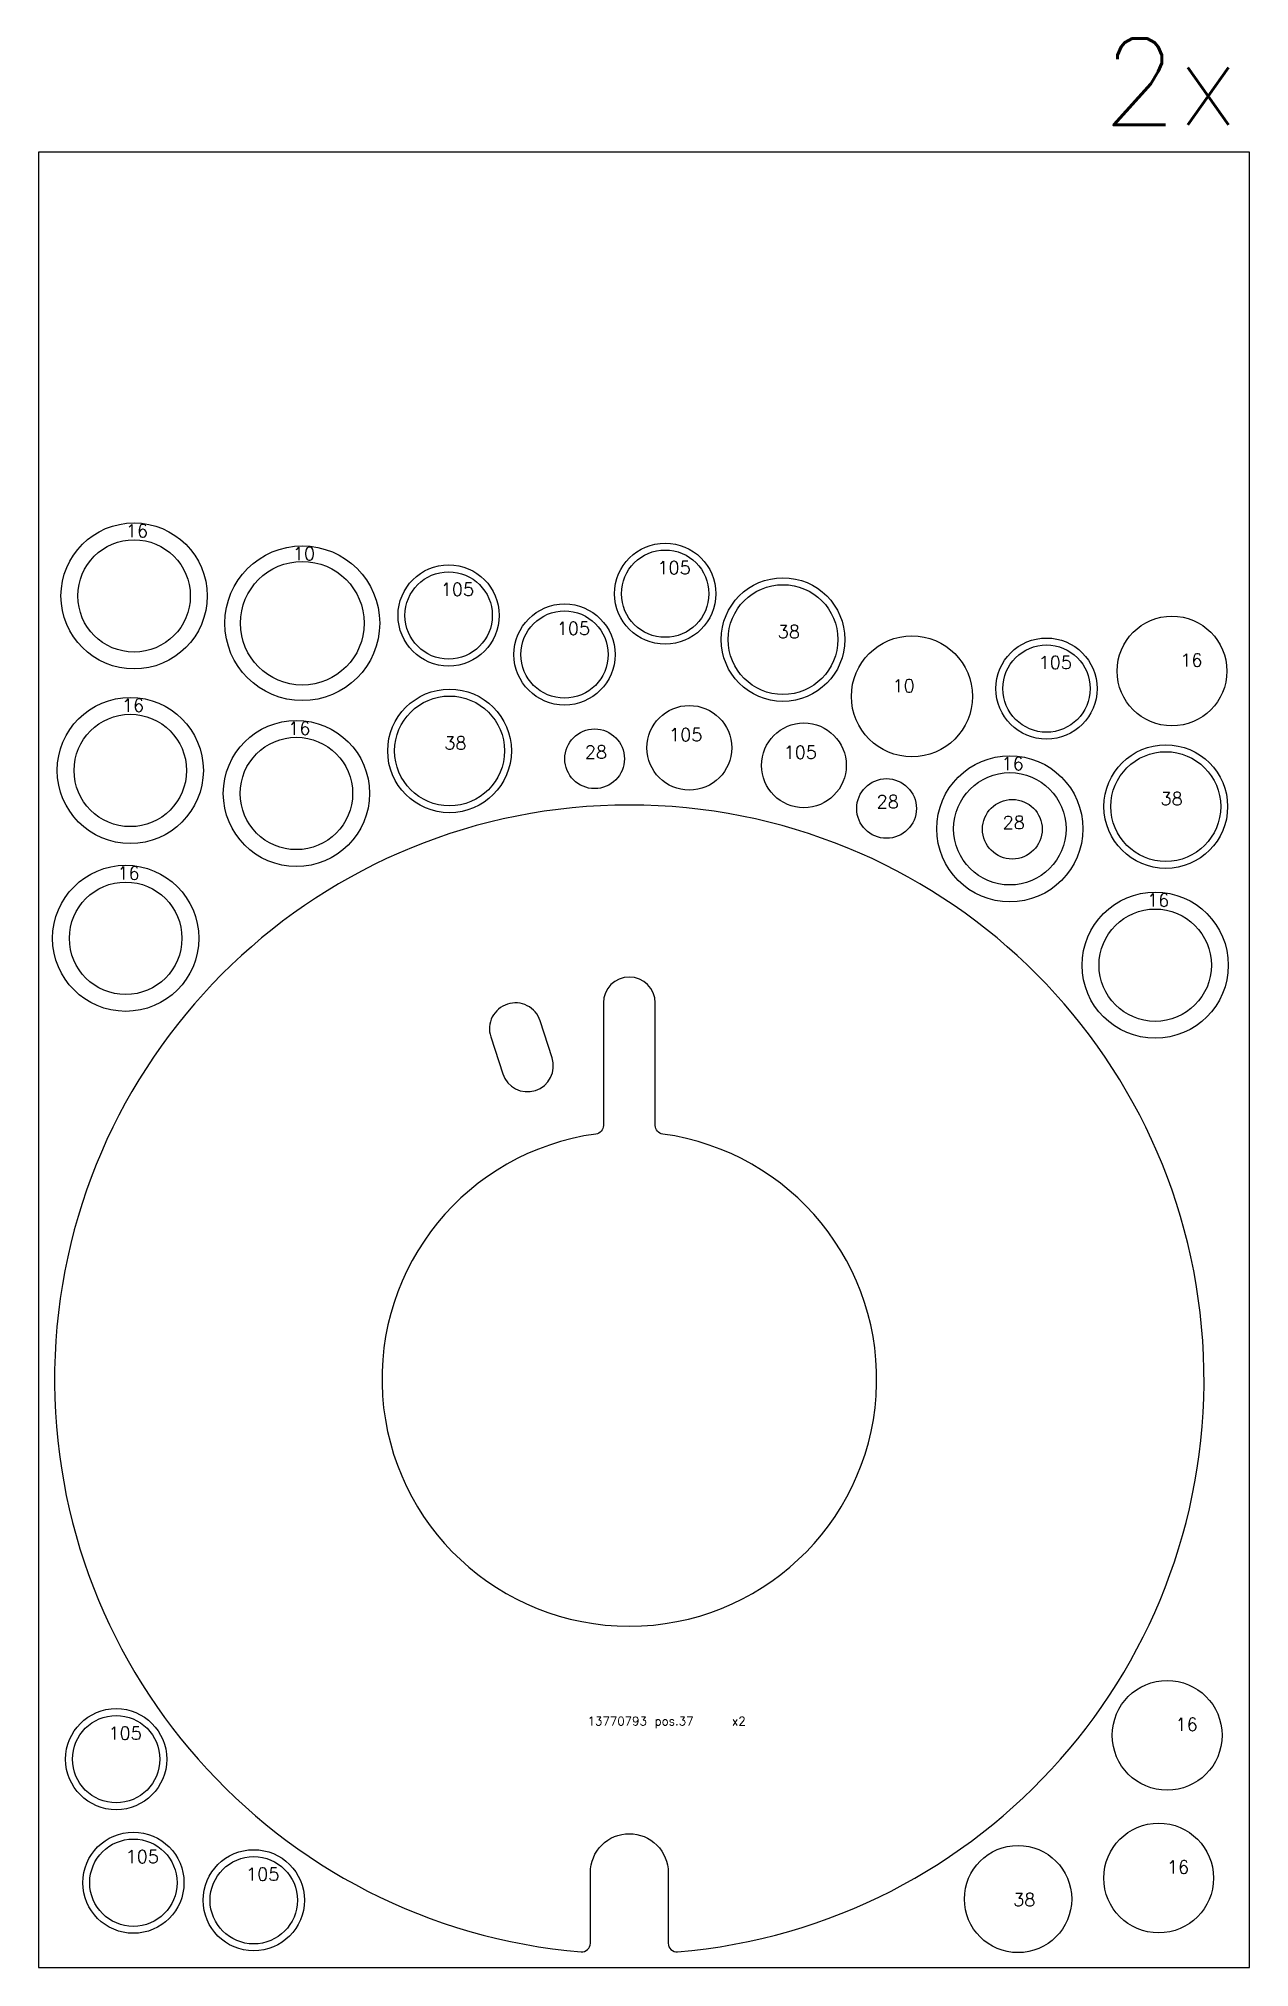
# Model space of a CAD drawing. Header units: millimetres. Extents: x 0 to 16240, y 0 to 2266.
# Drawn here: x 11900 to 13300, y 0 to 2231 of the extents above; entities that cross this region are included whole.
import ezdxf

# ---------------------------------------------------------------- set-up
doc = ezdxf.new("R2010")
doc.units = ezdxf.units.MM
for name, color, linetype in [('--NestedParts--', 7, 'Continuous'), ('sheet', 24, 'Continuous'), ('Texto', 7, 'Continuous')]:
    doc.layers.add(name, color=color, linetype=linetype)
doc.styles.get("Standard").update_dxf_attribs({"font": 'txt.shx'})

msp = doc.modelspace()

# ---------------------------------------------------------------- texts
at = {"insert": (13130.2, 2231.4), "char_height": 100, "attachment_point": 1}
msp.add_mtext_dynamic_manual_height_columns('2x', width=763.866, gutter_width=1, heights=[0], dxfattribs=at)
at = {"layer": 'Texto', "color": 3, "attachment_point": 1}
for s, insert, char_height, width in [('16', (12000.8, 1669.4), 15, 42.531), ('10', (12194, 1643), 15, 42.531), ('105', (12615.4, 1626.8), 15, 42.531), ('105', (12365, 1601.7), 15, 42.531), ('105', (12499.1, 1556.5), 15, 42.531), ('38', (12754.6, 1552.8), 15, 42.531), ('16', (13220.1, 1519.8), 15, 42.531), ('105', (13056.3, 1517.1), 15, 42.531), ('10', (12887.3, 1490.1), 15, 42.531), ('16', (11996.4, 1467.5), 15, 42.531), ('16', (12188.6, 1440.9), 15, 42.531), ('105', (12628.9, 1433.5), 15, 42.531), ('38', (12369.1, 1424), 15, 42.531), ('28', (12531.6, 1413.5), 15, 42.531), ('105', (12761.4, 1413.2), 15, 42.531), ('16', (13013.4, 1400.1), 15, 42.531), ('28', (12869, 1356.1), 15, 42.531), ('38', (13197.2, 1359.6), 15, 42.531), ('28', (13014.6, 1332), 15, 42.531), ('16', (11991.1, 1273.4), 15, 42.531), ('16', (13181.6, 1242.2), 15, 42.531), ('105', (11980.7, 278.5), 15, 42.531), ('13770793 pos.37     x2', (12534.8, 290), 10, 335.081), ('16', (13214.5, 288.6), 15, 42.531), ('105', (12000.6, 135.7), 15, 42.531), ('105', (12139.8, 115.4), 15, 42.531), ('16', (13204.7, 123.5), 15, 42.531), ('38', (13026.8, 86), 15, 42.531)]:
    msp.add_mtext(s, dxfattribs=dict(at, insert=insert, char_height=char_height, width=width))

# ---------------------------------------------------------------- linework, layer by layer
at = {"layer": '--NestedParts--', "color": 7}
for points in [[(12638.8, 18, 23.776123), (12527.2, 18, 0.439057), (12538, 28), (12538, 109.7, -0.414214), (12583, 154.7), (12583, 154.7, -0.414214), (12628, 109.7), (12628, 28, 0.439057)], [(12621.7, 964.1, -0.375047), (12613, 974), (12613, 1115.7, 1), (12553, 1115.7), (12553, 974, -0.375047), (12544.4, 964.1, 14.732121)], [(12442.1, 1114.4, 0.414214), (12422.8, 1076.6), (12436.7, 1033.8, 0.999999), (12493.8, 1052.3), (12479.9, 1095.1, 0.414214)]]:
    msp.add_lwpolyline(points, format="xyb", close=True, dxfattribs=at)
for centre, radius in [((12010.4, 1586.6), 84.5), ((12010.4, 1586.6), 65), ((12204.9, 1555), 89.5), ((12624.5, 1589.2), 58.5), ((12624.5, 1589.2), 50.5), ((12204.9, 1555), 71.5), ((12374.1, 1564), 58.5), ((12374.1, 1564), 50.5), ((12760.7, 1536.1), 71.5), ((12760.7, 1536.1), 63.5), ((12508.1, 1518.8), 58.5), ((12508.1, 1518.8), 50.5), ((13210.5, 1499.7), 63.5), ((12909.8, 1470.4), 70), ((13065.4, 1479.4), 58.5), ((13065.4, 1479.4), 50.5), ((12375.2, 1407.3), 71.5), ((12006, 1384.7), 84.5), ((12375.2, 1407.3), 63.5), ((12652.4, 1410.9), 49), ((12006, 1384.7), 65), ((12198.1, 1358.1), 84.5), ((12542.9, 1398.2), 34.5), ((12784.9, 1390.6), 49), ((12198.1, 1358.1), 65), ((13203.3, 1342.9), 71.5), ((13203.3, 1342.9), 63.5), ((13023, 1317.2), 84.5), ((12880.4, 1340.7), 34.5), ((13023, 1317.2), 65), ((13025.9, 1316.7), 34.5), ((12000.7, 1190.5), 84.5), ((12000.7, 1190.5), 65), ((13191.1, 1159.4), 84.5), ((13191.1, 1159.4), 65), ((13204.9, 268.5), 63.5), ((11989.7, 240.9), 58.5), ((11989.7, 240.9), 50.5), ((12009.6, 98), 58.5), ((13195.1, 103.4), 63.5), ((12009.6, 98), 50.5), ((12148.8, 77.7), 58.5), ((13032.5, 79.1), 62), ((12148.8, 77.7), 50.5)]:
    msp.add_circle(centre, radius, dxfattribs=at)
at = {"layer": 'sheet', "color": 7}
msp.add_lwpolyline([(11900, 0), (13300, 0), (13300, 2100), (11900, 2100)], close=True, dxfattribs=at)

msp.set_redraw_order([(e.dxf.handle, doc.entitydb.next_handle()) for e in msp.query("TEXT MTEXT ATTDEF DIMENSION ARC_DIMENSION")])  # texts and dimensions are drawn at this point

doc.saveas('drawing.dxf')
